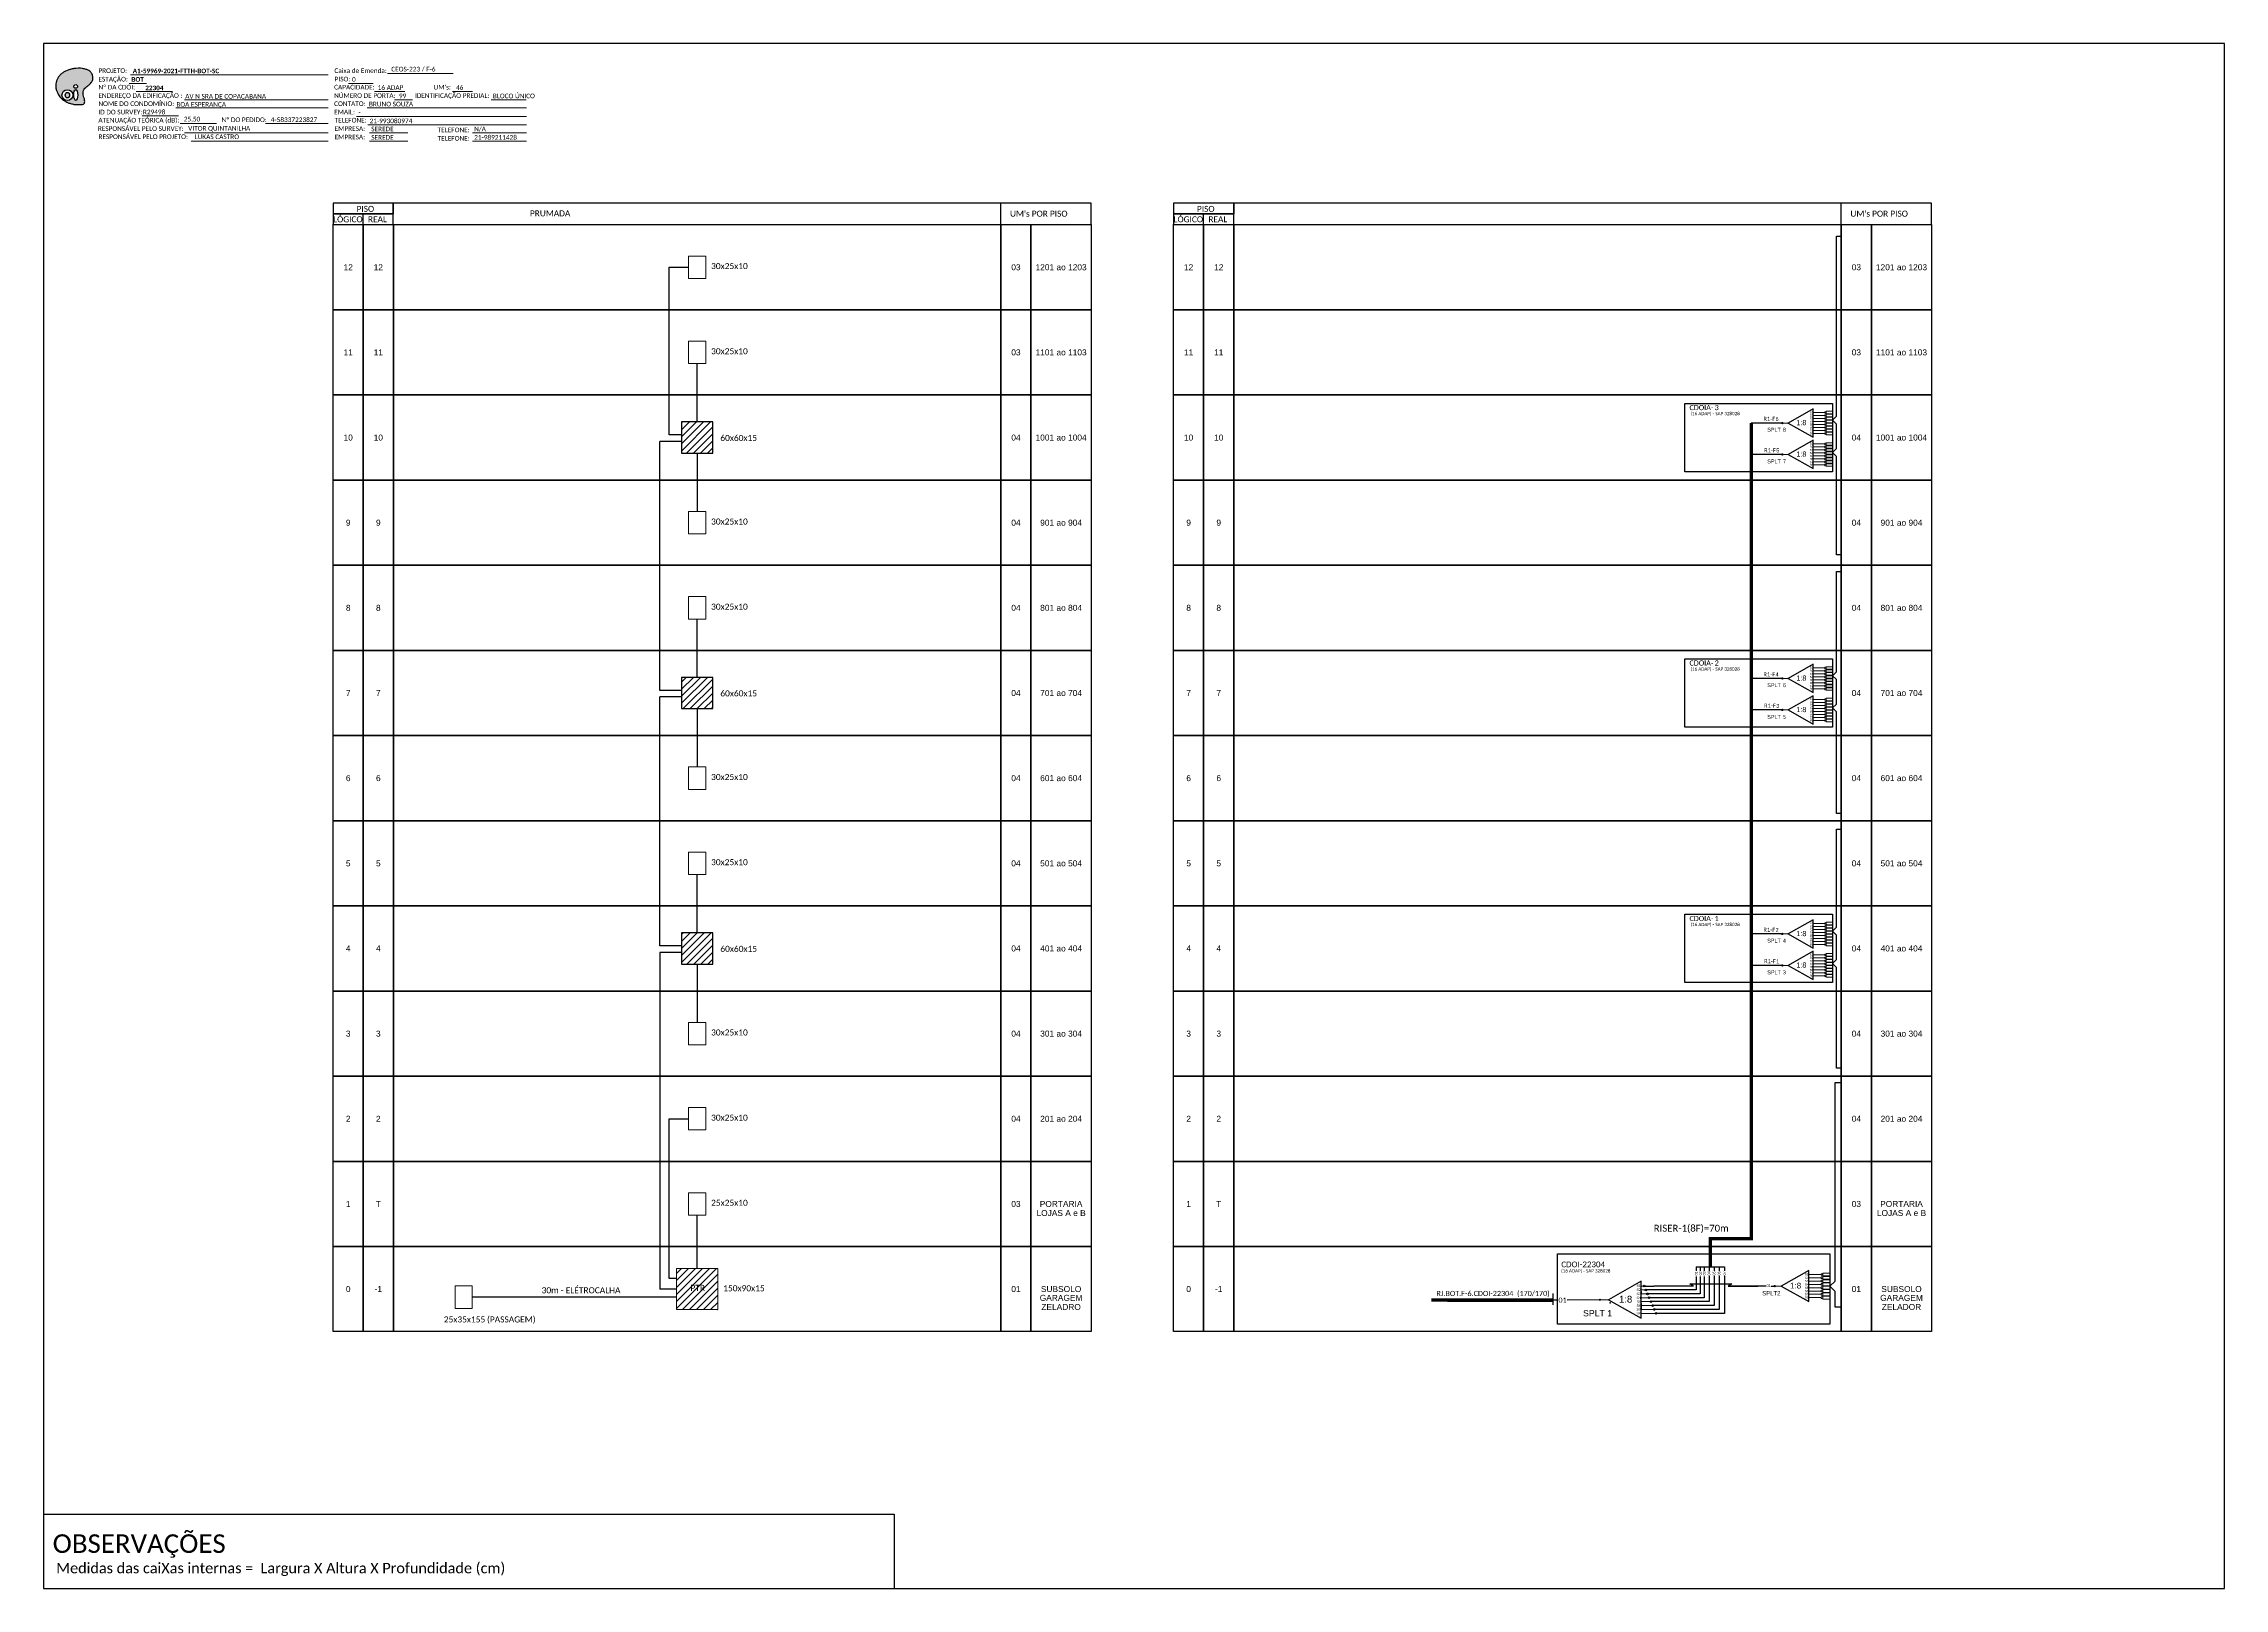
# Model space of a CAD drawing. Extents: x -89 to 2622484776, y -1852823961 to 1299.
# Drawn here: x 842 to 1681, y 705 to 1299 of the extents above; entities that cross this region are included whole.
import ezdxf
from ezdxf.enums import TextEntityAlignment as Align

# ---------------------------------------------------------------- set-up
doc = ezdxf.new("R2010")
doc.units = 0
doc.styles.add('ARIAL', font='arial.ttf')
doc.styles.add('WMF-Calibri0', font='calibri.ttf')
doc.styles.add('WMF-Calibri1', font='calibrib.ttf')
pattern_1 = [(45, (-1.5, 45.5), (-1.3470384, 1.3470384), [])]

# ---------------------------------------------------------------- blocks, each defined once
blk = doc.blocks.new('SPLT_1-8_SC-APC')
at = {"color": 1, "lineweight": 0}
blk.add_lwpolyline([(-17.04, -7.55), (-19.26, -7.55)], dxfattribs=at)
at = {"color": 1}
blk.add_lwpolyline([(-7.37, -2.1), (-17.04, -7.55), (-7.37, -13), (-7.37, -2.1)], dxfattribs=at)
at = {"color": 3, "lineweight": 0}
for points in [[(-2.99, -3.51), (-7.37, -3.51)], [(-7.37, -4.66), (-2.99, -4.66)], [(-7.37, -5.82), (-2.99, -5.82)], [(-7.37, -6.97), (-2.99, -6.97)], [(-2.41, -3.02), (-2.41, -4)], [(-2.41, -3.02), (0, -3.02)], [(-2.41, -4), (0, -4)], [(-2.41, -4.17), (-2.41, -5.16)], [(-2.41, -4.17), (0, -4.17)], [(-2.41, -5.16), (0, -5.16)], [(-2.41, -5.32), (-2.41, -6.31)], [(-2.41, -5.32), (0, -5.32)], [(-2.41, -6.31), (0, -6.31)], [(-2.41, -6.48), (-2.41, -7.46)], [(-2.41, -6.48), (0, -6.48)], [(-2.41, -7.46), (0, -7.46)], [(-7.37, -8.12), (-2.99, -8.12)], [(-7.37, -9.28), (-2.99, -9.28)], [(-7.37, -10.43), (-2.99, -10.43)], [(-7.37, -11.58), (-2.99, -11.58)], [(-2.41, -7.63), (-2.41, -8.62)], [(-2.41, -7.63), (0, -7.63)], [(-2.41, -8.62), (0, -8.62)], [(-2.41, -8.78), (-2.41, -9.77)], [(-2.41, -8.78), (0, -8.78)], [(-2.41, -9.77), (0, -9.77)], [(-2.41, -9.94), (-2.41, -10.92)], [(-2.41, -9.94), (0, -9.94)], [(-2.41, -10.92), (0, -10.92)], [(-2.41, -11.09), (-2.41, -12.08)], [(-2.41, -11.09), (0, -11.09)], [(-2.41, -12.08), (0, -12.08)]]:
    blk.add_lwpolyline(points, dxfattribs=at)
for points in [[(-2.99, -3.22), (-2.41, -3.22), (-2.41, -3.8), (-2.99, -3.8)], [(-2.99, -4.38), (-2.41, -4.38), (-2.41, -4.95), (-2.99, -4.95)], [(-2.99, -5.53), (-2.41, -5.53), (-2.41, -6.1), (-2.99, -6.1)], [(-2.99, -6.68), (-2.41, -6.68), (-2.41, -7.26), (-2.99, -7.26)], [(-2.99, -7.84), (-2.41, -7.84), (-2.41, -8.41), (-2.99, -8.41)], [(-2.99, -8.99), (-2.41, -8.99), (-2.41, -9.56), (-2.99, -9.56)], [(-2.99, -10.14), (-2.41, -10.14), (-2.41, -10.72), (-2.99, -10.72)], [(-2.99, -11.3), (-2.41, -11.3), (-2.41, -11.87), (-2.99, -11.87)]]:
    blk.add_lwpolyline(points, close=True, dxfattribs=at)
at = {"color": 1, "style": 'ARIAL'}
for s, height, p in [('1:8', 2, (-13.91, -8.4)), ('S1', 0.75, (-8.74, -3.78)), ('S2', 0.75, (-8.74, -4.97)), ('S3', 0.75, (-8.74, -6.18)), ('S4', 0.75, (-8.74, -7.36)), ('S5', 0.75, (-8.74, -8.57)), ('S6', 0.75, (-8.74, -9.69)), ('S7', 0.75, (-8.74, -10.78)), ('S8', 0.75, (-8.74, -11.9))]:
    blk.add_text(s, height=height, dxfattribs=at).set_placement(p)
blk = doc.blocks.new('SPLT_1-8_DIV_DIR')
h = blk.add_hatch(color=3)
h.dxf.hatch_style = 1
edge = h.paths.add_edge_path()
edge.add_arc((12.77, 4.04), 0.242, 0, 360)
h = blk.add_hatch(color=3)
h.dxf.hatch_style = 1
edge = h.paths.add_edge_path()
edge.add_arc((13.27, 2.88), 0.242, 0, 360)
h = blk.add_hatch(color=3)
h.dxf.hatch_style = 1
edge = h.paths.add_edge_path()
edge.add_arc((13.77, 1.73), 0.242, 0, 360)
h = blk.add_hatch(color=3)
h.dxf.hatch_style = 1
edge = h.paths.add_edge_path()
edge.add_arc((14.27, 0.58), 0.242, 0, 360)
h = blk.add_hatch(color=3)
h.dxf.hatch_style = 1
edge = h.paths.add_edge_path()
edge.add_arc((14.77, -0.58), 0.242, 0, 360)
h = blk.add_hatch(color=3)
h.dxf.hatch_style = 1
edge = h.paths.add_edge_path()
edge.add_arc((15.27, -1.73), 0.242, 0, 360)
h = blk.add_hatch(color=3)
h.dxf.hatch_style = 1
edge = h.paths.add_edge_path()
edge.add_arc((15.77, -2.88), 0.242, 0, 360)
h = blk.add_hatch(color=3)
h.dxf.hatch_style = 1
edge = h.paths.add_edge_path()
edge.add_arc((16.27, -4.04), 0.242, 0, 360)
at = {"color": 1, "lineweight": 0}
blk.add_lwpolyline([(2.22, 0), (0, 0)], dxfattribs=at)
at = {"color": 1}
blk.add_lwpolyline([(11.89, 5.45), (2.22, 0), (11.89, -5.45), (11.89, 5.45)], dxfattribs=at)
at = {"color": 7, "lineweight": 0}
for points in [[(12.77, 4.04), (11.89, 4.04)], [(11.89, 2.88), (13.27, 2.88)], [(11.89, 1.73), (13.77, 1.73)], [(11.89, 0.58), (14.27, 0.58)], [(11.89, -0.58), (14.77, -0.58)], [(11.89, -1.73), (15.27, -1.73)], [(11.89, -2.88), (15.77, -2.88)], [(11.89, -4.04), (16.27, -4.04)]]:
    blk.add_lwpolyline(points, dxfattribs=at)
at = {"color": 3}
for centre in [(12.77, 4.04), (13.27, 2.88), (13.77, 1.73), (14.27, 0.58), (14.77, -0.58), (15.27, -1.73), (15.77, -2.88), (16.27, -4.04)]:
    blk.add_circle(centre, 0.242, dxfattribs=at)
at = {"color": 1, "style": 'ARIAL'}
for s, height, p in [('1:8', 2, (5.35, -0.85)), ('S1', 0.75, (10.52, 3.77)), ('S2', 0.75, (10.52, 2.58)), ('S3', 0.75, (10.52, 1.37)), ('S4', 0.75, (10.52, 0.19)), ('S5', 0.75, (10.52, -1.02)), ('S6', 0.75, (10.52, -2.14)), ('S7', 0.75, (10.52, -3.24)), ('S8', 0.75, (10.52, -4.36))]:
    blk.add_text(s, height=height, dxfattribs=at).set_placement(p)
blk = doc.blocks.new('OI')
h = blk.add_hatch(color=40)
edge = h.paths.add_edge_path()
edge.add_spline(control_points=[(4.35, -0.67), (3.92, -0.99), (3.26, -1.5), (2.81, -2.59), (2.9, -3.5), (3.06, -4.27), (3.31, -4.85), (3.37, -5.39), (3.4, -5.88), (3.2, -6.4), (2.54, -6.61), (1.65, -6.63), (0.55, -6.67), (-0.56, -6.42), (-1.61, -6.14), (-2.77, -5.61), (-3.92, -4.77), (-4.89, -3.7), (-5.34, -2.65), (-5.6, -1.94), (-5.85, -0.96), (-5.71, 0.47), (-5.1, 2.02), (-4.14, 3.02), (-3.3, 3.61), (-2.37, 4.16), (-1.36, 4.44), (-0.56, 4.7), (0.79, 4.85), (2.24, 4.97), (3.79, 4.57), (4.67, 4.21), (5.44, 3.65), (5.76, 2.99), (6.03, 2.21), (6.01, 1.46), (5.72, 0.64), (5.31, 0.08), (4.88, -0.38), (4.51, -0.55), (4.35, -0.67)], knot_values=[0, 0, 0, 0, 1.60434, 2.417191, 3.427595, 4.282808, 4.776746, 5.304182, 5.888771, 6.258406, 6.858137, 7.79129, 8.986195, 10.124242, 11.187857, 12.242908, 13.953784, 15.414161, 16.515391, 17.349188, 17.675853, 19.552021, 21.515531, 22.568638, 23.63245, 24.621084, 25.782718, 26.745347, 27.142653, 29.870543, 31.004649, 31.921532, 32.709589, 33.801391, 34.042471, 35.192333, 35.971461, 36.628871, 37.254359, 37.836911, 37.836911, 37.836911, 37.836911], degree=3, periodic=0)
h.paths.add_polyline_path([(1.13, -0.87, -1), (-0.04, -0.87, -1)], flags=16)
edge = h.paths.add_edge_path(flags=16)
edge.add_ellipse((0.56, -3.59), major_axis=(-0.02, 1.71), ratio=0.361305, start_angle=0, end_angle=360)
h.paths.add_polyline_path([(-0.36, -3.62, -1), (-3.8, -3.62, -1)], flags=16)
edge = h.paths.add_edge_path(flags=0)
edge.add_ellipse((-2.08, -3.62), major_axis=(0, 0.885), ratio=0.758294, start_angle=0, end_angle=360)
at = {"color": 40}
for centre, radius in [((-2.08, -3.62), 1.72), ((0.54, -0.87), 0.587)]:
    blk.add_circle(centre, radius, dxfattribs=at)
blk.add_ellipse((-2.08, -3.62), major_axis=(0, 0.885), ratio=0.758294, start_param=-3.141592653589792, end_param=3.141592653589792, dxfattribs=at)
blk.add_ellipse((0.56, -3.59), major_axis=(-0.02, 1.71), ratio=0.361305, dxfattribs=at)
at = {"color": 40, "start_tangent": (-0.800898, -0.598801), "end_tangent": (-0.800898, -0.598801)}
blk.add_spline([(4.35, -0.67), (3.2, -1.78), (2.9, -2.54), (2.92, -3.55), (3.12, -4.38), (3.28, -4.85), (3.37, -5.37), (3.35, -5.95), (3.2, -6.29), (2.66, -6.55), (1.73, -6.63), (0.54, -6.62), (-0.58, -6.41), (-1.6, -6.11), (-2.56, -5.67), (-3.95, -4.67), (-4.89, -3.56), (-5.37, -2.56), (-5.64, -1.78), (-5.72, -1.46), (-5.63, 0.42), (-4.84, 2.22), (-4.13, 2.99), (-3.27, 3.62), (-2.4, 4.09), (-1.3, 4.47), (-0.37, 4.72), (0.02, 4.77), (2.75, 4.8), (3.85, 4.53), (4.69, 4.16), (5.31, 3.68), (5.85, 2.73), (5.93, 2.5), (5.94, 1.35), (5.67, 0.62), (5.29, 0.08), (4.84, -0.36), (4.35, -0.67)], degree=3, dxfattribs=at)
blk = doc.blocks.new('CARIMBO')
at = {"color": 7, "lineweight": 0}
for points in [[(134.48, -16.3), (159.61, -16.3)], [(35.15, -20.06), (41.7, -20.06)], [(35.66, -16.79), (111.64, -16.79)], [(37.81, -23.14), (51.75, -23.14)], [(119.43, -20.02), (128.92, -20.02)], [(129.48, -23.14), (141.1, -23.14)], [(159.42, -23.14), (167.09, -23.14)], [(40.13, -32.55), (54.07, -32.55)], [(52.97, -29.48), (111.64, -29.48)], [(56.38, -26.37), (111.64, -26.37)], [(122.56, -32.72), (187.83, -32.72)], [(126.6, -29.48), (187.83, -29.48)], [(137.07, -26.37), (144.01, -26.37)], [(174.24, -26.37), (187.8, -26.37)], [(54.67, -35.52), (68.61, -35.52)], [(56.38, -39.07), (111.64, -39.07)], [(126.84, -35.96), (187.83, -35.96)], [(127.45, -39.07), (142.25, -39.07)], [(167.06, -39.07), (187.83, -39.07)], [(58.87, -42.31), (111.64, -42.31)], [(127.45, -42.31), (142.25, -42.31)], [(167.06, -42.31), (187.83, -42.31)]]:
    blk.add_lwpolyline(points, dxfattribs=at)
at = {"color": 7, "xscale": 1.213923925163967, "yscale": 1.213923925163967, "zscale": 1.213923925163967, "rotation": 0.1532896023949059}
blk.add_blockref('OI', (13.86, -20.16), dxfattribs=at)
at = {"color": 7, "lineweight": 0, "style": 'WMF-Calibri0'}
for s, height, p in [('PROJETO:', 1.793, (23.26, -16.04)), ('Caixa de Emenda:', 1.7927, (114.02, -16.04)), ('ESTAÇÃO:', 1.793, (23.26, -19.32)), ('ENDEREÇO DA EDIFICAÇÃO :', 1.7927, (23.26, -25.63)), ('Nº DA CDOI:', 1.7927, (23.26, -22.39)), ('CAPACIDADE:', 1.7927, (113.91, -22.39)), ('NÚMERO DE PORTA:', 1.7927, (113.91, -25.63)), ('PISO:', 1.793, (114.09, -19.28)), ('IDENTIFICAÇÃO PREDIAL:', 1.7927, (144.99, -25.63)), ("UM's:", 1.793, (152.15, -22.39)), ('ATENUAÇÃO TEÓRICA (dB):', 1.7927, (23.26, -35.09)), ('NOME DO CONDOMÍNIO:', 1.7927, (23.26, -28.74)), ('ID DO SURVEY:', 1.7927, (23.26, -31.97)), ('CONTATO:', 1.793, (113.91, -28.74)), ('EMAIL:', 1.793, (113.91, -31.97)), ('TELEFONE:', 1.793, (114.09, -35.09)), ('RESPONSÁVEL PELO SURVEY:', 1.7927, (23.02, -38.32)), ('RESPONSÁVEL PELO PROJETO:', 1.7927, (23.26, -41.44)), ('EMPRESA:', 1.793, (114.09, -38.32)), ('EMPRESA:', 1.793, (114.09, -41.56)), ('TELEFONE:', 1.793, (153.7, -38.83)), ('TELEFONE:', 1.793, (153.7, -42.06))]:
    blk.add_text(s, height=height, dxfattribs=at).set_placement(p)
at = {"color": 7, "lineweight": 0, "flags": 8}
for tag, p, style in [('PROJ', (36.46, -16.13), 'WMF-Calibri1'), ('CEOS-XX', (135.87, -15.46), 'WMF-Calibri0'), ('EST', (35.94, -19.41), 'WMF-Calibri1'), ('LOGRADOURO', (56.65, -25.91), 'WMF-Calibri0'), ('PISO_PTR', (120.78, -19.42), 'WMF-Calibri0'), ('CAPAC.', (130.66, -22.52), 'WMF-Calibri0'), ('N°', (138.85, -25.77), 'WMF-Calibri0'), ("UC'S", (160.78, -22.54), 'WMF-Calibri0'), ('N°PREDIO', (174.94, -25.77), 'WMF-Calibri0'), ('_ID_', (40.39, -31.94), 'WMF-Calibri0'), ('NOME_DO_COND.', (53.23, -29.02), 'WMF-Calibri0'), ('O_POTEN', (56.06, -34.68), 'WMF-Calibri0'), ('EMAIL', (123.26, -32.12), 'WMF-Calibri0'), ('NOME_DO_CONTATO', (127.3, -28.89), 'WMF-Calibri0'), ('RES_SURVEY', (57.78, -38.23), 'WMF-Calibri0'), ('RES_PROJ', (60.27, -41.47), 'WMF-Calibri0'), ('TELEFONE', (127.55, -35.36), 'WMF-Calibri0'), ('EMP_RESP_SURVEY', (128.16, -38.47), 'WMF-Calibri0'), ('EMP_RESP_PROJ', (128.16, -41.71), 'WMF-Calibri0'), ('CONT_RESP_SURVEY', (167.76, -38.47), 'WMF-Calibri0'), ('CONT_RESP_PROJ', (167.76, -41.71), 'WMF-Calibri0')]:
    blk.add_attdef(tag, p, '', height=1.79, dxfattribs=dict(at, style=style))
at = {"color": 7, "lineweight": 0, "style": 'WMF-Calibri1', "flags": 8}
blk.add_attdef("N° CDO'S", text='', height=1.79, dxfattribs=at).set_placement((44.78, -22.68), align=Align.CENTER)

msp = doc.modelspace()

# ---------------------------------------------------------------- hatches: boundary and pattern name
h = msp.add_hatch()
h.set_pattern_fill('ANSI31', color=1, scale=0.6)
h.set_pattern_definition(pattern_1)
h.paths.add_polyline_path([(1087.29, 1141.55), (1099.29, 1141.55), (1099.29, 1153.55), (1087.29, 1153.55)])
h = msp.add_hatch(color=3)
h.dxf.hatch_style = 1
edge = h.paths.add_edge_path()
edge.add_arc((1510.61, 1153.14), 0.256, 0, 360)
h = msp.add_hatch(color=3)
h.dxf.hatch_style = 1
edge = h.paths.add_edge_path()
edge.add_arc((1510.61, 1141.05), 0.256, 0, 360)
h = msp.add_hatch()
h.set_pattern_fill('ANSI31', color=1, scale=0.6)
h.set_pattern_definition(pattern_1)
h.paths.add_polyline_path([(1087.29, 1043.32), (1099.29, 1043.32), (1099.29, 1055.32), (1087.29, 1055.32)])
h = msp.add_hatch(color=3)
h.dxf.hatch_style = 1
edge = h.paths.add_edge_path()
edge.add_arc((1510.61, 1054.91), 0.256, 0, 360)
h = msp.add_hatch(color=3)
h.dxf.hatch_style = 1
edge = h.paths.add_edge_path()
edge.add_arc((1510.61, 1042.82), 0.256, 0, 360)
h = msp.add_hatch()
h.set_pattern_fill('ANSI31', color=1, scale=0.6)
h.set_pattern_definition(pattern_1)
h.paths.add_polyline_path([(1087.29, 945.09), (1099.29, 945.09), (1099.29, 957.09), (1087.29, 957.09)])
h = msp.add_hatch(color=3)
h.dxf.hatch_style = 1
edge = h.paths.add_edge_path()
edge.add_arc((1510.61, 956.68), 0.256, 0, 360)
h = msp.add_hatch(color=3)
h.dxf.hatch_style = 1
edge = h.paths.add_edge_path()
edge.add_arc((1510.61, 944.58), 0.256, 0, 360)
h = msp.add_hatch()
h.set_pattern_fill('ANSI31', color=1, scale=0.6)
h.set_pattern_definition([(45, (564.9062, 3460.426), (-1.3470384, 1.3470384), [])])
h.paths.add_polyline_path([(1101.2, 828.02), (1085.39, 828.02), (1085.39, 812.21), (1101.2, 812.21)])
h.paths.add_polyline_path([(1090.13, 818.84), (1096.93, 818.84), (1096.93, 822.32), (1090.13, 822.32)], flags=24)
h = msp.add_hatch(color=3)
h.dxf.hatch_style = 1
edge = h.paths.add_edge_path()
edge.add_arc((1440.44, 816.01), 0.41, 0, 360)
h = msp.add_hatch(color=3)
h.dxf.hatch_style = 1
edge = h.paths.add_edge_path()
edge.add_arc((1507.66, 821.27), 0.282, 0, 360)

# ---------------------------------------------------------------- linework, layer by layer
at = {"color": 3, "ltscale": 0.5}
for p, q in [((1087.29, 1146.05), (1079, 1146.05)), ((1087.29, 1047.82), (1079, 1047.82)), ((1087.29, 949.59), (1079, 949.59)), ((1079, 949.59), (1079, 820.12))]:
    msp.add_line(p, q, dxfattribs=at)
at = {"color": 3}
msp.add_line((1457.45, 821.27), (1461.18, 821.27), dxfattribs=at)
for points in [[(842, 705.02), (1680.56, 705.02), (1680.56, 1299.02), (842, 1299.02), (842, 705.02)], [(964.88, 1229.41), (964.88, 1233.52)], [(976.45, 1229.41), (1244.82, 1229.41), (1244.82, 1237.64), (976.45, 1237.64), (976.45, 1237.64), (976.45, 1233.52)], [(1210.07, 1229.41), (1210.07, 1237.64)], [(1288.04, 1229.41), (1288.04, 1233.52)], [(1299.61, 1229.41), (1567.98, 1229.41), (1567.98, 1237.64), (1299.61, 1237.64), (1299.61, 1237.64), (1299.61, 1233.52)], [(1533.23, 1229.41), (1533.23, 1237.64)], [(1456.36, 819.21), (1456.36, 818.31)]]:
    msp.add_lwpolyline(points)
at = {"color": 7, "lineweight": 0}
msp.add_lwpolyline([(927.31, 1268.26), (951.46, 1268.26)], dxfattribs=at)
for points in [[(953.31, 1233.52), (976.45, 1233.52), (976.45, 1237.64), (953.31, 1237.64)], [(953.31, 1229.41), (976.45, 1229.41), (976.45, 1233.52), (953.31, 1233.52)], [(1276.46, 1233.52), (1299.61, 1233.52), (1299.61, 1237.64), (1276.46, 1237.64)], [(1276.46, 1229.41), (1299.61, 1229.41), (1299.61, 1233.52), (1276.46, 1233.52)], [(953.34, 1229.41), (964.91, 1229.41), (964.91, 1196.67), (953.34, 1196.67)], [(964.91, 1229.41), (976.49, 1229.41), (976.49, 1196.67), (964.91, 1196.67)], [(976.49, 1229.41), (1210.1, 1229.41), (1210.1, 1196.67), (976.49, 1196.67)], [(1210.1, 1229.41), (1221.67, 1229.41), (1221.67, 1196.67), (1210.1, 1196.67)], [(1221.67, 1229.41), (1244.82, 1229.41), (1244.82, 1196.67), (1221.67, 1196.67)], [(1276.5, 1229.41), (1288.07, 1229.41), (1288.07, 1196.67), (1276.5, 1196.67)], [(1288.07, 1229.41), (1299.65, 1229.41), (1299.65, 1196.67), (1288.07, 1196.67)], [(1299.65, 1229.41), (1533.26, 1229.41), (1533.26, 1196.67), (1299.65, 1196.67)], [(1533.26, 1229.41), (1544.83, 1229.41), (1544.83, 1196.67), (1533.26, 1196.67)], [(1544.83, 1229.41), (1567.98, 1229.41), (1567.98, 1196.67), (1544.83, 1196.67)], [(953.34, 1196.67), (964.91, 1196.67), (964.91, 1163.92), (953.34, 1163.92)], [(964.91, 1196.67), (976.49, 1196.67), (976.49, 1163.92), (964.91, 1163.92)], [(976.49, 1196.67), (1210.1, 1196.67), (1210.1, 1163.92), (976.49, 1163.92)], [(1210.1, 1196.67), (1221.67, 1196.67), (1221.67, 1163.92), (1210.1, 1163.92)], [(1221.67, 1196.67), (1244.82, 1196.67), (1244.82, 1163.92), (1221.67, 1163.92)], [(1276.5, 1196.67), (1288.07, 1196.67), (1288.07, 1163.92), (1276.5, 1163.92)], [(1288.07, 1196.67), (1299.65, 1196.67), (1299.65, 1163.92), (1288.07, 1163.92)], [(1299.65, 1196.67), (1533.26, 1196.67), (1533.26, 1163.92), (1299.65, 1163.92)], [(1533.26, 1196.67), (1544.83, 1196.67), (1544.83, 1163.92), (1533.26, 1163.92)], [(1544.83, 1196.67), (1567.98, 1196.67), (1567.98, 1163.92), (1544.83, 1163.92)], [(953.34, 1163.92), (964.91, 1163.92), (964.91, 1131.18), (953.34, 1131.18)], [(964.91, 1163.92), (976.49, 1163.92), (976.49, 1131.18), (964.91, 1131.18)], [(976.49, 1163.92), (1210.1, 1163.92), (1210.1, 1131.18), (976.49, 1131.18)], [(1210.1, 1163.92), (1221.67, 1163.92), (1221.67, 1131.18), (1210.1, 1131.18)], [(1221.67, 1163.92), (1244.82, 1163.92), (1244.82, 1131.18), (1221.67, 1131.18)], [(1276.5, 1163.92), (1288.07, 1163.92), (1288.07, 1131.18), (1276.5, 1131.18)], [(1288.07, 1163.92), (1299.65, 1163.92), (1299.65, 1131.18), (1288.07, 1131.18)], [(1299.65, 1163.92), (1533.26, 1163.92), (1533.26, 1131.18), (1299.65, 1131.18)], [(1533.26, 1163.92), (1544.83, 1163.92), (1544.83, 1131.18), (1533.26, 1131.18)], [(1544.83, 1163.92), (1567.98, 1163.92), (1567.98, 1131.18), (1544.83, 1131.18)], [(953.34, 1131.18), (964.91, 1131.18), (964.91, 1098.44), (953.34, 1098.44)], [(964.91, 1131.18), (976.49, 1131.18), (976.49, 1098.44), (964.91, 1098.44)], [(976.49, 1131.18), (1210.1, 1131.18), (1210.1, 1098.44), (976.49, 1098.44)], [(1210.1, 1131.18), (1221.67, 1131.18), (1221.67, 1098.44), (1210.1, 1098.44)], [(1221.67, 1131.18), (1244.82, 1131.18), (1244.82, 1098.44), (1221.67, 1098.44)], [(1276.5, 1131.18), (1288.07, 1131.18), (1288.07, 1098.44), (1276.5, 1098.44)], [(1288.07, 1131.18), (1299.65, 1131.18), (1299.65, 1098.44), (1288.07, 1098.44)], [(1299.65, 1131.18), (1533.26, 1131.18), (1533.26, 1098.44), (1299.65, 1098.44)], [(1533.26, 1131.18), (1544.83, 1131.18), (1544.83, 1098.44), (1533.26, 1098.44)], [(1544.83, 1131.18), (1567.98, 1131.18), (1567.98, 1098.44), (1544.83, 1098.44)], [(953.34, 1098.44), (964.91, 1098.44), (964.91, 1065.69), (953.34, 1065.69)], [(964.91, 1098.44), (976.49, 1098.44), (976.49, 1065.69), (964.91, 1065.69)], [(976.49, 1098.44), (1210.1, 1098.44), (1210.1, 1065.69), (976.49, 1065.69)], [(1210.1, 1098.44), (1221.67, 1098.44), (1221.67, 1065.69), (1210.1, 1065.69)], [(1221.67, 1098.44), (1244.82, 1098.44), (1244.82, 1065.69), (1221.67, 1065.69)], [(1276.5, 1098.44), (1288.07, 1098.44), (1288.07, 1065.69), (1276.5, 1065.69)], [(1288.07, 1098.44), (1299.65, 1098.44), (1299.65, 1065.69), (1288.07, 1065.69)], [(1299.65, 1098.44), (1533.26, 1098.44), (1533.26, 1065.69), (1299.65, 1065.69)], [(1533.26, 1098.44), (1544.83, 1098.44), (1544.83, 1065.69), (1533.26, 1065.69)], [(1544.83, 1098.44), (1567.98, 1098.44), (1567.98, 1065.69), (1544.83, 1065.69)], [(953.34, 1065.69), (964.91, 1065.69), (964.91, 1032.95), (953.34, 1032.95)], [(964.91, 1065.69), (976.49, 1065.69), (976.49, 1032.95), (964.91, 1032.95)], [(976.49, 1065.69), (1210.1, 1065.69), (1210.1, 1032.95), (976.49, 1032.95)], [(1210.1, 1065.69), (1221.67, 1065.69), (1221.67, 1032.95), (1210.1, 1032.95)], [(1221.67, 1065.69), (1244.82, 1065.69), (1244.82, 1032.95), (1221.67, 1032.95)], [(1276.5, 1065.69), (1288.07, 1065.69), (1288.07, 1032.95), (1276.5, 1032.95)], [(1288.07, 1065.69), (1299.65, 1065.69), (1299.65, 1032.95), (1288.07, 1032.95)], [(1299.65, 1065.69), (1533.26, 1065.69), (1533.26, 1032.95), (1299.65, 1032.95)], [(1533.26, 1065.69), (1544.83, 1065.69), (1544.83, 1032.95), (1533.26, 1032.95)], [(1544.83, 1065.69), (1567.98, 1065.69), (1567.98, 1032.95), (1544.83, 1032.95)], [(953.34, 1032.95), (964.91, 1032.95), (964.91, 1000.21), (953.34, 1000.21)], [(964.91, 1032.95), (976.49, 1032.95), (976.49, 1000.21), (964.91, 1000.21)], [(976.49, 1032.95), (1210.1, 1032.95), (1210.1, 1000.21), (976.49, 1000.21)], [(1210.1, 1032.95), (1221.67, 1032.95), (1221.67, 1000.21), (1210.1, 1000.21)], [(1221.67, 1032.95), (1244.82, 1032.95), (1244.82, 1000.21), (1221.67, 1000.21)], [(1276.5, 1032.95), (1288.07, 1032.95), (1288.07, 1000.21), (1276.5, 1000.21)], [(1288.07, 1032.95), (1299.65, 1032.95), (1299.65, 1000.21), (1288.07, 1000.21)], [(1299.65, 1032.95), (1533.26, 1032.95), (1533.26, 1000.21), (1299.65, 1000.21)], [(1533.26, 1032.95), (1544.83, 1032.95), (1544.83, 1000.21), (1533.26, 1000.21)], [(1544.83, 1032.95), (1567.98, 1032.95), (1567.98, 1000.21), (1544.83, 1000.21)], [(953.34, 1000.21), (964.91, 1000.21), (964.91, 967.46), (953.34, 967.46)], [(964.91, 1000.21), (976.49, 1000.21), (976.49, 967.46), (964.91, 967.46)], [(976.49, 1000.21), (1210.1, 1000.21), (1210.1, 967.46), (976.49, 967.46)], [(1210.1, 1000.21), (1221.67, 1000.21), (1221.67, 967.46), (1210.1, 967.46)], [(1221.67, 1000.21), (1244.82, 1000.21), (1244.82, 967.46), (1221.67, 967.46)], [(1276.5, 1000.21), (1288.07, 1000.21), (1288.07, 967.46), (1276.5, 967.46)], [(1288.07, 1000.21), (1299.65, 1000.21), (1299.65, 967.46), (1288.07, 967.46)], [(1299.65, 1000.21), (1533.26, 1000.21), (1533.26, 967.46), (1299.65, 967.46)], [(1533.26, 1000.21), (1544.83, 1000.21), (1544.83, 967.46), (1533.26, 967.46)], [(1544.83, 1000.21), (1567.98, 1000.21), (1567.98, 967.46), (1544.83, 967.46)], [(953.34, 967.46), (964.91, 967.46), (964.91, 934.72), (953.34, 934.72)], [(964.91, 967.46), (976.49, 967.46), (976.49, 934.72), (964.91, 934.72)], [(976.49, 967.46), (1210.1, 967.46), (1210.1, 934.72), (976.49, 934.72)], [(1210.1, 967.46), (1221.67, 967.46), (1221.67, 934.72), (1210.1, 934.72)], [(1221.67, 967.46), (1244.82, 967.46), (1244.82, 934.72), (1221.67, 934.72)], [(1276.5, 967.46), (1288.07, 967.46), (1288.07, 934.72), (1276.5, 934.72)], [(1288.07, 967.46), (1299.65, 967.46), (1299.65, 934.72), (1288.07, 934.72)], [(1299.65, 967.46), (1533.26, 967.46), (1533.26, 934.72), (1299.65, 934.72)], [(1533.26, 967.46), (1544.83, 967.46), (1544.83, 934.72), (1533.26, 934.72)], [(1544.83, 967.46), (1567.98, 967.46), (1567.98, 934.72), (1544.83, 934.72)], [(953.34, 934.72), (964.91, 934.72), (964.91, 901.97), (953.34, 901.97)], [(964.91, 934.72), (976.49, 934.72), (976.49, 901.97), (964.91, 901.97)], [(976.49, 934.72), (1210.1, 934.72), (1210.1, 901.97), (976.49, 901.97)], [(1210.1, 934.72), (1221.67, 934.72), (1221.67, 901.97), (1210.1, 901.97)], [(1221.67, 934.72), (1244.82, 934.72), (1244.82, 901.97), (1221.67, 901.97)], [(1276.5, 934.72), (1288.07, 934.72), (1288.07, 901.97), (1276.5, 901.97)], [(1288.07, 934.72), (1299.65, 934.72), (1299.65, 901.97), (1288.07, 901.97)], [(1299.65, 934.72), (1533.26, 934.72), (1533.26, 901.97), (1299.65, 901.97)], [(1533.26, 934.72), (1544.83, 934.72), (1544.83, 901.97), (1533.26, 901.97)], [(1544.83, 934.72), (1567.98, 934.72), (1567.98, 901.97), (1544.83, 901.97)], [(953.34, 901.97), (964.91, 901.97), (964.91, 869.23), (953.34, 869.23)], [(964.91, 901.97), (976.49, 901.97), (976.49, 869.23), (964.91, 869.23)], [(976.49, 901.97), (1210.1, 901.97), (1210.1, 869.23), (976.49, 869.23)], [(1210.1, 901.97), (1221.67, 901.97), (1221.67, 869.23), (1210.1, 869.23)], [(1221.67, 901.97), (1244.82, 901.97), (1244.82, 869.23), (1221.67, 869.23)], [(1276.5, 901.97), (1288.07, 901.97), (1288.07, 869.23), (1276.5, 869.23)], [(1288.07, 901.97), (1299.65, 901.97), (1299.65, 869.23), (1288.07, 869.23)], [(1299.65, 901.97), (1533.26, 901.97), (1533.26, 869.23), (1299.65, 869.23)], [(1533.26, 901.97), (1544.83, 901.97), (1544.83, 869.23), (1533.26, 869.23)], [(1544.83, 901.97), (1567.98, 901.97), (1567.98, 869.23), (1544.83, 869.23)], [(953.34, 869.23), (964.91, 869.23), (964.91, 836.49), (953.34, 836.49)], [(964.91, 869.23), (976.49, 869.23), (976.49, 836.49), (964.91, 836.49)], [(976.49, 869.23), (1210.1, 869.23), (1210.1, 836.49), (976.49, 836.49)], [(1210.1, 869.23), (1221.67, 869.23), (1221.67, 836.49), (1210.1, 836.49)], [(1221.67, 869.23), (1244.82, 869.23), (1244.82, 836.49), (1221.67, 836.49)], [(1276.5, 869.23), (1288.07, 869.23), (1288.07, 836.49), (1276.5, 836.49)], [(1288.07, 869.23), (1299.65, 869.23), (1299.65, 836.49), (1288.07, 836.49)], [(1299.65, 869.23), (1533.26, 869.23), (1533.26, 836.49), (1299.65, 836.49)], [(1533.26, 869.23), (1544.83, 869.23), (1544.83, 836.49), (1533.26, 836.49)], [(1544.83, 869.23), (1567.98, 869.23), (1567.98, 836.49), (1544.83, 836.49)], [(953.34, 836.49), (964.91, 836.49), (964.91, 803.74), (953.34, 803.74)], [(964.91, 836.49), (976.49, 836.49), (976.49, 803.74), (964.91, 803.74)], [(976.49, 836.49), (1210.1, 836.49), (1210.1, 803.74), (976.49, 803.74)], [(1210.1, 836.49), (1221.67, 836.49), (1221.67, 803.74), (1210.1, 803.74)], [(1221.67, 836.49), (1244.82, 836.49), (1244.82, 803.74), (1221.67, 803.74)], [(1276.5, 836.49), (1288.07, 836.49), (1288.07, 803.74), (1276.5, 803.74)], [(1288.07, 836.49), (1299.65, 836.49), (1299.65, 803.74), (1288.07, 803.74)], [(1299.65, 836.49), (1533.26, 836.49), (1533.26, 803.74), (1299.65, 803.74)], [(1533.26, 836.49), (1544.83, 836.49), (1544.83, 803.74), (1533.26, 803.74)], [(1544.83, 836.49), (1567.98, 836.49), (1567.98, 803.74), (1544.83, 803.74)]]:
    msp.add_lwpolyline(points, close=True)
at = {"color": 3}
for points in [[(1533.09, 1102.5), (1531.44, 1102.5), (1531.44, 1134.63), (1531.44, 1134.63), (1531.44, 1140.3), (1529.87, 1141.8), (1531.44, 1143.31), (1531.44, 1147.04), (1531.44, 1147.04), (1531.44, 1152.7), (1529.87, 1154.21), (1531.44, 1155.72), (1531.44, 1225), (1533.09, 1225)], [(1533.09, 1003), (1531.44, 1003), (1531.44, 1036.4), (1531.44, 1036.4), (1531.44, 1042.06), (1529.87, 1043.57), (1531.44, 1045.08), (1531.44, 1048.81), (1531.44, 1048.81), (1531.44, 1054.47), (1529.87, 1055.98), (1531.44, 1057.49), (1531.44, 1096), (1533.09, 1096)], [(1533.09, 905), (1531.44, 905), (1531.44, 938.17), (1531.44, 938.17), (1531.44, 943.83), (1529.87, 945.34), (1531.44, 946.85), (1531.44, 950.58), (1531.44, 950.58), (1531.44, 956.24), (1529.87, 957.75), (1531.44, 959.26), (1531.44, 997), (1533.09, 997)], [(1533.1, 813.19), (1530.92, 813.19), (1530.92, 819.19), (1528.85, 821.18), (1530.92, 823.18), (1530.92, 899.5), (1533.11, 899.5)], [(1476.45, 821.27), (1475.03, 822.13), (1491.2, 822.13), (1489.81, 821.27)], [(1424.22, 815.88), (1422.44, 815.88)], [(1440.85, 816.03), (1427.84, 815.89)], [(1476.45, 821.27), (1461.18, 821.27)], [(1504.27, 821.27), (1489.81, 821.27), (1489.81, 821.27), (1501.16, 821.27)], [(1506.34, 821.27), (1507.66, 821.27)]]:
    msp.add_lwpolyline(points, dxfattribs=at)
at = {"color": 0, "lineweight": 0}
for points in [[(1089.98, 1217.35), (1096.61, 1217.35), (1096.61, 1208.73), (1089.98, 1208.73)], [(1089.98, 1184.61), (1096.61, 1184.61), (1096.61, 1175.99), (1089.98, 1175.99)], [(1089.98, 1119.12), (1096.61, 1119.12), (1096.61, 1110.5), (1089.98, 1110.5)], [(1089.98, 1086.38), (1096.61, 1086.38), (1096.61, 1077.76), (1089.98, 1077.76)], [(1089.98, 1020.89), (1096.61, 1020.89), (1096.61, 1012.27), (1089.98, 1012.27)], [(1089.98, 988.14), (1096.61, 988.14), (1096.61, 979.52), (1089.98, 979.52)], [(1089.98, 922.66), (1096.61, 922.66), (1096.61, 914.04), (1089.98, 914.04)], [(1089.98, 889.91), (1096.61, 889.91), (1096.61, 881.29), (1089.98, 881.29)], [(1089.98, 857.17), (1096.61, 857.17), (1096.61, 848.55), (1089.98, 848.55)], [(1000.19, 821.31), (1006.81, 821.31), (1006.81, 812.69), (1000.19, 812.69)]]:
    msp.add_lwpolyline(points, close=True, dxfattribs=at)
at = {"color": 3, "ltscale": 0.5}
for points in [[(1082.5, 1148.55), (1082.5, 1213.04), (1089.98, 1213.04)], [(1093.29, 1153.55), (1093.29, 1175.99)], [(1079, 1050.32), (1079, 1146.05)], [(1087.29, 1148.55), (1082.5, 1148.55)], [(1093.29, 1141.55), (1093.29, 1119.12)], [(1093.29, 1055.32), (1093.29, 1077.76)], [(1087.29, 1050.32), (1079, 1050.32)], [(1079, 952.09), (1079, 1047.82)], [(1093.29, 1043.32), (1093.29, 1020.89)], [(1093.29, 957.09), (1093.29, 979.52)], [(1087.29, 952.09), (1079, 952.09)], [(1093.29, 945.09), (1093.29, 922.66)], [(1082.5, 824.12), (1082.5, 885.6), (1089.98, 885.6)], [(1093.29, 828.02), (1093.29, 848.55)], [(1085.39, 824.12), (1082.5, 824.12)], [(1085.39, 817), (1006.81, 817)], [(1085.39, 820.12), (1079, 820.12)]]:
    msp.add_lwpolyline(points, dxfattribs=at)
at = {"color": 1}
for points in [[(1529.87, 1136.79), (1529.87, 1136.79), (1529.87, 1134.42), (1473.13, 1134.42), (1473.13, 1160.69), (1476.74, 1160.69)], [(1529.87, 1038.56), (1529.87, 1038.56), (1529.87, 1036.19), (1473.13, 1036.19), (1473.13, 1062.46), (1476.74, 1062.46)], [(1529.87, 940.33), (1529.87, 940.33), (1529.87, 937.96), (1473.13, 937.96), (1473.13, 964.22), (1476.74, 964.22)], [(1422.44, 814.02), (1422.44, 818.39)], [(1456.36, 814.56), (1456.36, 812.49)]]:
    msp.add_lwpolyline(points, dxfattribs=at)
for points in [[(1473.13, 1160.69), (1529.87, 1160.69), (1529.87, 1134.42), (1473.13, 1134.42)], [(1087.29, 1141.55), (1099.29, 1141.55), (1099.29, 1153.55), (1087.29, 1153.55)], [(1473.13, 1062.46), (1529.87, 1062.46), (1529.87, 1036.19), (1473.13, 1036.19)], [(1087.29, 1043.32), (1099.29, 1043.32), (1099.29, 1055.32), (1087.29, 1055.32)], [(1087.29, 945.09), (1099.29, 945.09), (1099.29, 957.09), (1087.29, 957.09)], [(1473.13, 964.22), (1529.87, 964.22), (1529.87, 937.96), (1473.13, 937.96)], [(1424.16, 833.63), (1528.84, 833.63), (1528.84, 806.6), (1424.16, 806.6)]]:
    msp.add_lwpolyline(points, close=True, dxfattribs=at)
at = {"color": 5, "const_width": 1.36}
msp.add_lwpolyline([(1498.66, 1153.14), (1498.66, 839.5), (1482.92, 839.5), (1482.92, 828.7)], dxfattribs=at)
at = {"color": 5}
for points in [[(1510.61, 1153.14), (1498.66, 1153.14)], [(1510.61, 1141.05), (1498.66, 1141.05)], [(1510.61, 1054.91), (1498.66, 1054.91)], [(1510.61, 1042.82), (1498.66, 1042.82)], [(1510.61, 956.68), (1498.66, 956.68)], [(1510.61, 944.58), (1498.66, 944.58)], [(1477.48, 824.99), (1477.45, 819.82), (1458.41, 819.82)], [(1479.01, 824.99), (1479.01, 818.28), (1459.06, 818.28)], [(1480.54, 824.99), (1480.54, 816.78), (1459.71, 816.78)], [(1482.45, 825.19), (1482.45, 815.32), (1460.36, 815.32)], [(1484.37, 825.19), (1484.37, 813.76), (1461.01, 813.76)], [(1486.29, 825.19), (1486.29, 812.26), (1461.66, 812.26)], [(1488.37, 825.19), (1488.36, 810.78), (1462.31, 810.78)], [(1477.48, 828.7), (1477.48, 827.14)], [(1477.48, 828.7), (1488.37, 828.7)], [(1479.01, 828.7), (1479.01, 827.14)], [(1480.54, 828.7), (1480.54, 827.14)], [(1482.45, 828.7), (1482.45, 827.11)], [(1484.37, 828.7), (1484.37, 827.12)], [(1486.29, 828.7), (1486.29, 827.11)], [(1488.37, 828.7), (1488.37, 827.11)], [(1457.13, 821.32), (1457.13, 821.32)]]:
    msp.add_lwpolyline(points, dxfattribs=at)
at = {"color": 1, "lineweight": 0}
msp.add_lwpolyline([(1085.39, 828.02), (1101.2, 828.02), (1101.2, 812.21), (1085.39, 812.21)], close=True, dxfattribs=at)
at = {"color": 1, "const_width": 1.36}
msp.add_lwpolyline([(1375.67, 815.89), (1422.44, 815.88)], dxfattribs=at)
at = {"color": 7}
msp.add_lwpolyline([(842.07, 733.5), (1169.03, 733.5), (1169.03, 705.02)], dxfattribs=at)
at = {"color": 3}
for centre, radius in [((1510.61, 1153.14), 0.256), ((1510.61, 1141.05), 0.256), ((1510.61, 1054.91), 0.256), ((1510.61, 1042.82), 0.256), ((1510.61, 956.68), 0.256), ((1510.61, 944.58), 0.256), ((1507.66, 821.27), 0.282)]:
    msp.add_circle(centre, radius, dxfattribs=at)
for p in [(953.34, 1229.41), (1276.5, 1229.41), (953.34, 1196.67), (1276.5, 1196.67), (953.34, 1163.92), (1276.5, 1163.92), (1512.84, 1153.14), (953.34, 1131.18), (1276.5, 1131.18), (953.34, 1098.44), (1276.5, 1098.44), (953.34, 1065.69), (1276.5, 1065.69), (1512.84, 1054.91), (953.34, 1032.95), (1276.5, 1032.95), (953.34, 1000.21), (1276.5, 1000.21), (953.34, 967.46), (1276.5, 967.46), (1512.84, 956.68), (953.34, 934.72), (1276.5, 934.72), (953.34, 901.97), (1276.5, 901.97), (953.34, 869.23), (1276.5, 869.23), (953.34, 836.49), (1276.5, 836.49), (1444.41, 814.84)]:
    msp.add_point(p)

# ---------------------------------------------------------------- block references
ref = msp.add_blockref('CARIMBO', (839.81, 1303.77))
ref.add_attrib('PROJ', 'A1-59969-2021-FTTH-BOT-SC', (876.27, 1287.63), dxfattribs={"color": 7, "lineweight": 0, "height": 1.7927, "style": 'WMF-Calibri1'})
ref.add_attrib('EST', 'BOT', (875.75, 1284.35), dxfattribs={"color": 7, "lineweight": 0, "height": 1.793, "style": 'WMF-Calibri1'})
ref.add_attrib("N° CDO'S", '22304', dxfattribs={"color": 7, "lineweight": 0, "height": 1.793, "style": 'WMF-Calibri1'}).set_placement((884.59, 1281.09), align=Align.CENTER)
ref.add_attrib('LOGRADOURO', 'AV N SRA DE COPACABANA', (896.45, 1277.86), dxfattribs={"color": 7, "lineweight": 0, "height": 1.7927, "style": 'WMF-Calibri0'})
ref.add_attrib('NOME_DO_COND.', 'BOA ESPERANÇA', (893.04, 1274.74), dxfattribs={"color": 7, "lineweight": 0, "height": 1.7927, "style": 'WMF-Calibri0'})
ref.add_attrib('_ID_', 'R29498', (880.2, 1271.83), dxfattribs={"color": 7, "lineweight": 0, "height": 1.793, "style": 'WMF-Calibri0'})
ref.add_attrib('O_POTEN', '25,50', (895.87, 1269.09), dxfattribs={"color": 7, "lineweight": 0, "height": 1.793, "style": 'WMF-Calibri0'})
ref.add_attrib('RES_SURVEY', 'VITOR QUINTANILHA', (897.59, 1265.54), dxfattribs={"color": 7, "lineweight": 0, "height": 1.7927, "style": 'WMF-Calibri0'})
ref.add_attrib('RES_PROJ', 'LUKAS CASTRO', (900.08, 1262.3), dxfattribs={"color": 7, "lineweight": 0, "height": 1.7927, "style": 'WMF-Calibri0'})
ref.add_attrib('CEOS-XX', 'CEOS-223 / F-6', (975.68, 1288.31), dxfattribs={"color": 7, "lineweight": 0, "height": 1.7927, "style": 'WMF-Calibri0'})
ref.add_attrib('CAPAC.', '16 ADAP', (970.46, 1281.25), dxfattribs={"color": 7, "lineweight": 0, "height": 1.793, "style": 'WMF-Calibri0'})
ref.add_attrib("UC'S", '46', (1000.58, 1281.23), dxfattribs={"color": 7, "lineweight": 0, "height": 1.793, "style": 'WMF-Calibri0'})
ref.add_attrib('PISO_PTR', '0', (960.59, 1284.34), dxfattribs={"color": 7, "lineweight": 0, "height": 1.79, "style": 'WMF-Calibri0'})
ref.add_attrib('N°', '99', (978.65, 1278), dxfattribs={"color": 7, "lineweight": 0, "height": 1.793, "style": 'WMF-Calibri0'})
ref.add_attrib('N°PREDIO', 'BLOCO ÚNICO', (1014.75, 1278), dxfattribs={"color": 7, "lineweight": 0, "height": 1.7927, "style": 'WMF-Calibri0'})
ref.add_attrib('NOME_DO_CONTATO', 'BRUNO SOUZA', (967.11, 1274.88), dxfattribs={"color": 7, "lineweight": 0, "height": 1.7927, "style": 'WMF-Calibri0'})
ref.add_attrib('EMAIL', '-', (963.07, 1271.65), dxfattribs={"color": 7, "lineweight": 0, "height": 1.79, "style": 'WMF-Calibri0'})
ref.add_attrib('TELEFONE', '21-993080974', (967.36, 1268.41), dxfattribs={"color": 7, "lineweight": 0, "height": 1.7927, "style": 'WMF-Calibri0'})
ref.add_attrib('EMP_RESP_SURVEY', 'SEREDE', (967.96, 1265.3), dxfattribs={"color": 7, "lineweight": 0, "height": 1.793, "style": 'WMF-Calibri0'})
ref.add_attrib('EMP_RESP_PROJ', 'SEREDE', (967.96, 1262.06), dxfattribs={"color": 7, "lineweight": 0, "height": 1.793, "style": 'WMF-Calibri0'})
ref.add_attrib('CONT_RESP_SURVEY', 'N/A', (1007.57, 1265.3), dxfattribs={"color": 7, "lineweight": 0, "height": 1.793, "style": 'WMF-Calibri0'})
ref.add_attrib('CONT_RESP_PROJ', '21-989211428', (1007.57, 1262.06), dxfattribs={"color": 7, "lineweight": 0, "height": 1.7927, "style": 'WMF-Calibri0'})
for p in [(1529.87, 1160.69), (1529.87, 1148.59), (1529.87, 1062.46), (1529.87, 1050.36), (1529.87, 964.22), (1529.87, 952.13)]:
    msp.add_blockref('SPLT_1-8_SC-APC', p, dxfattribs=at)
at = {"xscale": 1.3, "yscale": 1.3, "zscale": 1.3}
msp.add_blockref('SPLT_1-8_DIV_DIR', (1440.85, 816.03), dxfattribs=at)
at = {"color": 3, "xscale": 1.1, "yscale": 1.1, "zscale": 1.1}
msp.add_blockref('SPLT_1-8_SC-APC', (1528.85, 829.58), dxfattribs=at)

# ---------------------------------------------------------------- texts
at = {"color": 7, "lineweight": 0, "style": 'WMF-Calibri0'}
msp.add_text('Nº DO PEDIDO:', height=1.7927, dxfattribs=at).set_placement((910.44, 1268.84))
at = {"style": 'WMF-Calibri0'}
for s, height, p in [('  LÓGICO', 2.3, (951.72, 1230.31)), ('     PISO', 2.3, (958.27, 1234.33)), ('PRUMADA', 2.3, (1029.01, 1232.59)), ("UM's POR PISO", 2.3, (1213.6, 1232.48)), ('  LÓGICO', 2.3, (1274.88, 1230.31)), ('     PISO', 2.3, (1281.43, 1234.33)), ("UM's POR PISO", 2.3, (1536.75, 1232.48)), ('    REAL', 2.3, (963.48, 1230.36)), ('    REAL', 2.3, (1286.64, 1230.36)), ('30x25x10', 2.317, (1098.66, 1212.32)), ('30x25x10', 2.317, (1098.66, 1179.58)), ('60x60x15', 2.317, (1102.22, 1146.24)), ('30x25x10', 2.317, (1098.66, 1114.09)), ('30x25x10', 2.317, (1098.66, 1081.35)), ('60x60x15', 2.317, (1102.22, 1048.01)), ('30x25x10', 2.317, (1098.66, 1015.86)), ('30x25x10', 2.317, (1098.66, 983.11)), ('60x60x15', 2.317, (1102.22, 949.78)), ('30x25x10', 2.317, (1098.66, 917.63)), ('30x25x10', 2.317, (1098.66, 884.88)), ('25x25x10', 2.317, (1098.66, 852.14)), ('30m - ELÉTROCALHA', 2.317, (1033.5, 818.5)), ('PTR', 2.317, (1090.71, 819.43)), ('150x90x15', 2.317, (1103.33, 819.26)), ('01', 2, (1424.49, 814.85)), ('25x35x155', 2.317, (995.87, 807.28)), ('(PASSAGEM)', 2.317, (1012.5, 807.28))]:
    msp.add_text(s, height=height, dxfattribs=at).set_placement(p)
at = {"style": 'ARIAL'}
for s, height, p in [('12', 2.3, (959.13, 1213.04)), ('12', 2.3, (970.7, 1213.04)), ('03', 2.3, (1215.89, 1213.04)), ('1201 ao 1203', 2.3, (1233.25, 1213.04)), ('12', 2.3, (1282.29, 1213.04)), ('12', 2.3, (1293.86, 1213.04)), ('03', 2.3, (1539.05, 1213.04)), ('1201 ao 1203', 2.3, (1556.41, 1213.04)), ('11', 2.3, (959.13, 1180.3)), ('11', 2.3, (970.7, 1180.3)), ('03', 2.3, (1215.89, 1180.3)), ('1101 ao 1103', 2.3, (1233.25, 1180.3)), ('11', 2.3, (1282.29, 1180.3)), ('11', 2.3, (1293.86, 1180.3)), ('03', 2.3, (1539.05, 1180.3)), ('1101 ao 1103', 2.3, (1556.41, 1180.3)), ('10', 2.3, (959.13, 1147.55)), ('10', 2.3, (970.7, 1147.55)), ('04', 2.3, (1215.89, 1147.55)), ('1001 ao 1004', 2.3, (1233.25, 1147.55)), ('10', 2.3, (1282.29, 1147.55)), ('10', 2.3, (1293.86, 1147.55)), ('04', 2.3, (1539.05, 1147.55)), ('1001 ao 1004', 2.3, (1556.41, 1147.55)), ('9', 2.3, (959.13, 1114.81)), ('9', 2.3, (970.7, 1114.81)), ('04', 2.3, (1215.89, 1114.81)), ('901 ao 904', 2.3, (1233.25, 1114.81)), ('9', 2.3, (1282.29, 1114.81)), ('9', 2.3, (1293.86, 1114.81)), ('04', 2.3, (1539.05, 1114.81)), ('901 ao 904', 2.3, (1556.41, 1114.81)), ('8', 2.3, (959.13, 1082.07)), ('8', 2.3, (970.7, 1082.07)), ('04', 2.3, (1215.89, 1082.07)), ('801 ao 804', 2.3, (1233.25, 1082.07)), ('8', 2.3, (1282.29, 1082.07)), ('8', 2.3, (1293.86, 1082.07)), ('04', 2.3, (1539.05, 1082.07)), ('801 ao 804', 2.3, (1556.41, 1082.07)), ('7', 2.3, (959.13, 1049.32)), ('7', 2.3, (970.7, 1049.32)), ('04', 2.3, (1215.89, 1049.32)), ('701 ao 704', 2.3, (1233.25, 1049.32)), ('7', 2.3, (1282.29, 1049.32)), ('7', 2.3, (1293.86, 1049.32)), ('04', 2.3, (1539.05, 1049.32)), ('701 ao 704', 2.3, (1556.41, 1049.32)), ('6', 2.3, (959.13, 1016.58)), ('6', 2.3, (970.7, 1016.58)), ('04', 2.3, (1215.89, 1016.58)), ('601 ao 604', 2.3, (1233.25, 1016.58)), ('6', 2.3, (1282.29, 1016.58)), ('6', 2.3, (1293.86, 1016.58)), ('04', 2.3, (1539.05, 1016.58)), ('601 ao 604', 2.3, (1556.41, 1016.58)), ('5', 2.3, (959.13, 983.83)), ('5', 2.3, (970.7, 983.83)), ('04', 2.3, (1215.89, 983.83)), ('501 ao 504', 2.3, (1233.25, 983.83)), ('5', 2.3, (1282.29, 983.83)), ('5', 2.3, (1293.86, 983.83)), ('04', 2.3, (1539.05, 983.83)), ('501 ao 504', 2.3, (1556.41, 983.83)), ('4', 2.3, (959.13, 951.09)), ('4', 2.3, (970.7, 951.09)), ('04', 2.3, (1215.89, 951.09)), ('401 ao 404', 2.3, (1233.25, 951.09)), ('4', 2.3, (1282.29, 951.09)), ('4', 2.3, (1293.86, 951.09)), ('04', 2.3, (1539.05, 951.09)), ('401 ao 404', 2.3, (1556.41, 951.09)), ('3', 2.3, (959.13, 918.35)), ('3', 2.3, (970.7, 918.35)), ('04', 2.3, (1215.89, 918.35)), ('301 ao 304', 2.3, (1233.25, 918.35)), ('3', 2.3, (1282.29, 918.35)), ('3', 2.3, (1293.86, 918.35)), ('04', 2.3, (1539.05, 918.35)), ('301 ao 304', 2.3, (1556.41, 918.35)), ('2', 2.3, (959.13, 885.6)), ('2', 2.3, (970.7, 885.6)), ('04', 2.3, (1215.89, 885.6)), ('201 ao 204', 2.3, (1233.25, 885.6)), ('2', 2.3, (1282.29, 885.6)), ('2', 2.3, (1293.86, 885.6)), ('04', 2.3, (1539.05, 885.6)), ('201 ao 204', 2.3, (1556.41, 885.6)), ('1', 2.3, (959.13, 852.86)), ('T', 2.3, (970.7, 852.86)), ('03', 2.3, (1215.89, 852.86)), ('LOJAS A e B', 2.3, (1233.25, 849.36)), ('PORTARIA', 2.3, (1233.25, 852.86)), ('1', 2.3, (1282.29, 852.86)), ('T', 2.3, (1293.86, 852.86)), ('03', 2.3, (1539.05, 852.86)), ('LOJAS A e B', 2.3, (1556.41, 849.36)), ('PORTARIA', 2.3, (1556.41, 852.86)), ('01', 1.1, (1505.36, 821.42)), ('0', 2.3, (959.13, 820.12)), ('-1', 2.3, (970.7, 820.12)), ('01', 2.3, (1215.89, 820.12)), ('GARAGEM', 2.3, (1233.25, 816.74)), ('SUBSOLO', 2.3, (1233.25, 820.12)), ('ZELADRO', 2.3, (1233.25, 813.24)), ('0', 2.3, (1282.29, 820.12)), ('-1', 2.3, (1293.86, 820.12)), ('01', 2.3, (1539.05, 820.12)), ('GARAGEM', 2.3, (1556.41, 816.74)), ('SUBSOLO', 2.3, (1556.41, 820.12)), ('ZELADOR', 2.3, (1556.41, 813.24))]:
    msp.add_text(s, height=height, dxfattribs=at).set_placement(p, align=Align.MIDDLE_CENTER)
at = {"color": 1, "style": 'WMF-Calibri0'}
for s, height, p in [('CDOIA-', 2, (1474.88, 1158.08)), ('3', 2, (1484.56, 1158.08)), ('CDOIA-', 2, (1474.88, 1059.85)), ('2', 2, (1484.56, 1059.85)), ('CDOIA-', 2, (1474.88, 961.61)), ('1', 2, (1484.56, 961.61)), ('CDOI-22304', 2.2, (1425.59, 828.5)), ('RJ.BOT.F-6.CDOI-22304  (170/170)', 2, (1377.57, 817.42))]:
    msp.add_text(s, height=height, dxfattribs=at).set_placement(p)
for p in [(1484.75, 1156.15), (1484.75, 1057.92), (1484.75, 959.69), (1435, 826.5)]:
    msp.add_text('(16 ADAP) - SAP 328028', height=1.25, dxfattribs=at).set_placement(p, align=Align.CENTER)
at = {"color": 5, "style": 'WMF-Calibri0'}
for s, height, p in [('R1-F', 1.6, (1503.3, 1153.93)), ('R1-F', 1.6, (1503.57, 1141.88)), ('R1-F', 1.6, (1503.3, 1055.7)), ('R1-F', 1.6, (1503.57, 1043.65)), ('R1-F', 1.6, (1503.3, 957.47)), ('R1-F', 1.6, (1503.57, 945.42)), ('RISER-1(8F)=70m', 2.6457, (1461.15, 842.2))]:
    msp.add_text(s, height=height, dxfattribs=at).set_placement(p)
at = {"color": 7, "style": 'ARIAL'}
for s, p in [('SPLT', (1507.4, 1149.81)), ('8', (1511.39, 1149.81)), ('SPLT', (1507.4, 1137.62)), ('7', (1511.39, 1137.62)), ('SPLT', (1507.4, 1051.58)), ('6', (1511.39, 1051.58)), ('SPLT', (1507.4, 1039.39)), ('5', (1511.39, 1039.39)), ('SPLT', (1507.4, 953.35)), ('4', (1511.39, 953.35)), ('SPLT', (1507.4, 941.16)), ('3', (1511.39, 941.16))]:
    msp.add_text(s, height=1.5, dxfattribs=at).set_placement(p, align=Align.CENTER)
at = {"color": 5, "style": 'ARIAL'}
for s, p in [('6', (1508.58, 1153.95)), ('5', (1508.85, 1141.85)), ('4', (1508.58, 1055.72)), ('3', (1508.85, 1043.62)), ('2', (1508.58, 957.49)), ('1', (1508.85, 945.39))]:
    msp.add_text(s, height=1.5, dxfattribs=at).set_placement(p, align=Align.CENTER)
at = {"style": 'ARIAL'}
for s, p in [('01', (1477.47, 826.15)), ('02', (1479.09, 826.15)), ('03', (1480.55, 826.15)), ('04', (1482.39, 826.15)), ('05', (1484.34, 826.15)), ('06', (1486.26, 826.15)), ('07', (1488.33, 826.15))]:
    msp.add_text(s, height=0.992, rotation=90, dxfattribs=at).set_placement(p, align=Align.MIDDLE_CENTER)
msp.add_text('SPLT2', height=1.65, dxfattribs=at).set_placement((1506.35, 817.68), align=Align.CENTER)
at = {"color": 7}
for s, height, style, p in [('SPLT 1', 2.4, 'ARIAL', (1433.96, 809.62)), ('OBSERVAÇÕES', 7.1308, 'WMF-Calibri0', (845.49, 718.67))]:
    msp.add_text(s, height=height, dxfattribs=dict(at, style=style)).set_placement(p)
at = {"color": 7, "insert": (846.84, 714.83), "char_height": 4, "width": 658.8434, "attachment_point": 1, "style": 'WMF-Calibri0'}
msp.add_mtext('Medidas das caiXas internas =  Largura X Altura X Profundidade (cm)', dxfattribs=at)
at = {"color": 7, "lineweight": 0, "style": 'WMF-Calibri0', "flags": 8}
msp.add_attdef('4-58337223827', (929.35, 1268.87), '4-58337223827', height=1.7927, dxfattribs=at)

doc.saveas('drawing.dxf')
